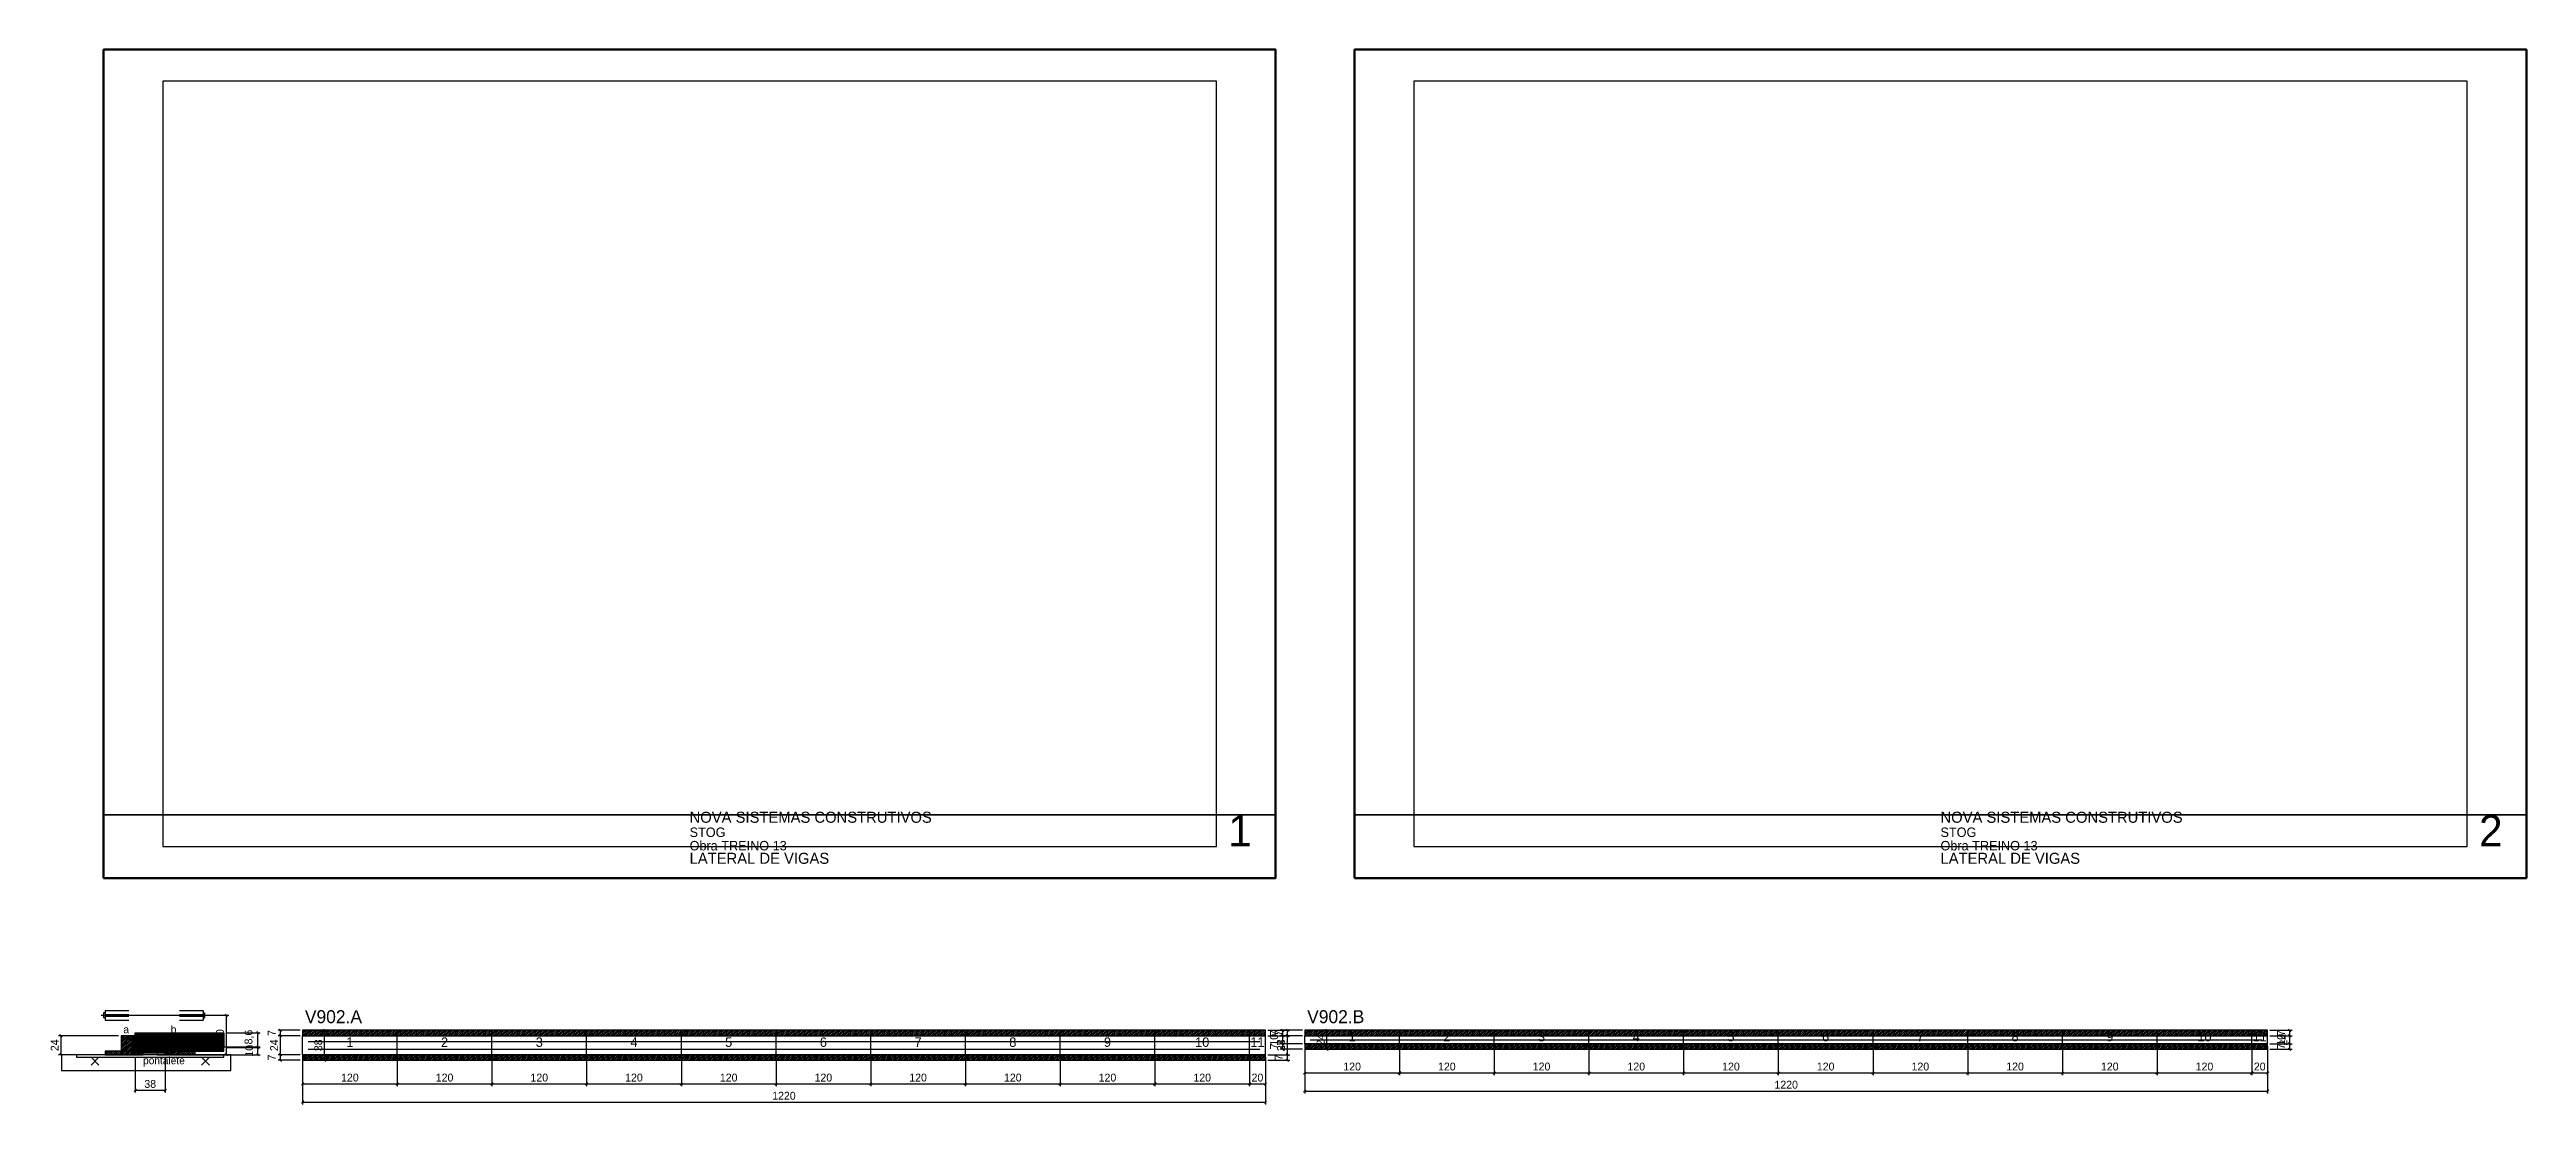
# Model space of a CAD drawing. Extents: x -10500 to 3070, y -11667 to 1250.
# Drawn here: x -69 to 3070, y -87 to 1250 of the extents above; entities that cross this region are included whole.
import ezdxf
from ezdxf.enums import TextEntityAlignment as Align

# ---------------------------------------------------------------- set-up
doc = ezdxf.new("R2010")
doc.units = 0
for name, color, linetype in [('5', 5, 'Continuous'), ('barrote', 126, 'Continuous'), ('CARIMBO', 255, 'Continuous'), ('CONCRETO', 251, 'Continuous'), ('COTA', 241, 'Continuous'), ('detalhes', 7, 'Continuous'), ('ESTRUTURACAO', 7, 'Continuous'), ('Folhas', 255, 'Continuous'), ('Hachura', 251, 'Continuous'), ('Madeira', 126, 'Continuous'), ('NOMENCLATURA', 7, 'Continuous'), ('Painéis', 200, 'Continuous'), ('presilha', 224, 'Continuous'), ('SARR_2.2x7', 40, 'Continuous'), ('SCO-___-LAJ', 224, 'Continuous'), ('TENSOR', 224, 'Continuous')]:
    doc.layers.add(name, color=color, linetype=linetype)
doc.dimstyles.new('PAINEL', dxfattribs={"dimtxt": 10, "dimasz": 3, "dimexe": 3, "dimexo": 3, "dimgap": 3, "dimtad": 1, "dimblk": 'OBLIQUE', "dimblk1": 'OBLIQUE', "dimcen": 2.5, "dimclrd": 4, "dimclre": 4, "dimclrt": 240, "dimazin": 3, "dimtfac": 1, "dimtmove": 0, "dimatfit": 3})

msp = doc.modelspace()

# ---------------------------------------------------------------- texts
at = {"layer": '5'}
for s, p in [('1', (1582, -1)), ('2', (1702, -1)), ('3', (1822, -1)), ('4', (1942, -1)), ('5', (2062, -1)), ('6', (2182, -1)), ('7', (2302, -1)), ('8', (2422, -1)), ('9', (2542, -1)), ('10', (2662, -1)), ('11', (2732, -1)), ('1', (312, -8)), ('2', (432, -8)), ('3', (552, -8)), ('4', (672, -8)), ('5', (792, -8)), ('6', (912, -8)), ('7', (1032, -8)), ('8', (1152, -8)), ('9', (1272, -8)), ('10', (1392, -8)), ('11', (1462, -8))]:
    msp.add_text(s, height=12, dxfattribs=at).set_placement(p, align=Align.MIDDLE_CENTER)
at = {"layer": 'CARIMBO'}
for s, height, p in [('NOVA SISTEMAS CONSTRUTIVOS', 14, (742.5, 270)), ('NOVA SISTEMAS CONSTRUTIVOS', 14, (2327.5, 270)), ('STOG', 12, (742.5, 252)), ('1', 40, (1425, 240)), ('STOG', 12, (2327.5, 252)), ('2', 40, (3010, 240)), ('Obra TREINO 13', 12, (742.5, 235)), ('LATERAL DE VIGAS', 14, (742.5, 218)), ('Obra TREINO 13', 12, (2327.5, 235)), ('LATERAL DE VIGAS', 14, (2327.5, 218))]:
    msp.add_text(s, height=height, dxfattribs=at).set_placement(p)
at = {"layer": 'detalhes'}
for s, p in [('a', (25, 3.3)), ('b', (85, 3.3)), ('c', (50, -13.5))]:
    msp.add_text(s, height=9.6, dxfattribs=at).set_placement(p)
at = {"layer": 'ESTRUTURACAO'}
msp.add_text('pontalete', height=9.6, dxfattribs=at).set_placement((50, -36))
at = {"layer": 'NOMENCLATURA'}
for s, p in [('V902.A', (255, 16)), ('V902.B', (1525, 16))]:
    msp.add_text(s, height=16.5, dxfattribs=at).set_placement(p)

# ---------------------------------------------------------------- blocks, each defined once
blk = doc.blocks.new('PAR_ESQ')
for p, q in [((-1, -1), (1, 1)), ((-1, 1), (1, -1))]:
    blk.add_line(p, q)
blk = doc.blocks.new('PAR_FUNDO_ESQ')
for p, q in [((-1, -1), (1, 1)), ((-1, 1), (1, -1))]:
    blk.add_line(p, q)
blk = doc.blocks.new('PAR_FUNDO_DIR')
for p, q in [((-1, -1), (1, 1)), ((-1, 1), (1, -1))]:
    blk.add_line(p, q)
blk = doc.blocks.new('par_int_esq')
for p, q in [((-1, -1), (1, 1)), ((-1, 1), (1, -1))]:
    blk.add_line(p, q)
blk = doc.blocks.new('par_int_dir')
for p, q in [((-1, -1), (1, 1)), ((-1, 1), (1, -1))]:
    blk.add_line(p, q)
blk = doc.blocks.new('_OBLIQUE')
at = {"color": 0, "linetype": 'BYBLOCK'}
blk.add_line((-0.5, -0.5), (0.5, 0.5), dxfattribs=at)

# ---------------------------------------------------------------- dimensions: what is measured, and where the dimension line sits
at = {"layer": 'COTA'}
for base, p1, p2 in [((-54, -24), (2, -24), (22, 0)), ((155.5, -24), (96, -24), (96, 26)), ((195.5, -14.6), (152.5, -14.6), (152.5, 4)), ((224, 0), (252, 0), (252, 7)), ((224, -24), (252, -24), (252, 0)), ((280, -31), (252, -31), (252, 7)), ((1500, -31), (1472, -31), (1472, 7)), ((1500, 0), (1472, 0), (1472, 7)), ((1500, -24), (1472, -24), (1472, 0)), ((1494, 0), (1522, 0), (1522, 7)), ((1494, -10), (1522, -10), (1522, 0)), ((1550, -17), (1522, -17), (1522, 7)), ((2770, -17), (2742, -17), (2742, 7)), ((2770, 0), (2742, 0), (2742, 7)), ((2770, -10), (2742, -10), (2742, 0)), ((195.5, -24), (96, -24), (96, -14)), ((224, -31), (252, -31), (252, -24)), ((1500, -31), (1472, -31), (1472, -24)), ((1494, -17), (1522, -17), (1522, -10)), ((2770, -17), (2742, -17), (2742, -10))]:
    msp.add_linear_dim(base=base, p1=p1, p2=p2, angle=90, dimstyle='PAINEL', dxfattribs=at).render()
for base, p1, p2 in [((40, -69), (40, -24), (78, -24)), ((252, -61), (252, -24), (372, -24)), ((252, -84), (252, -24), (1472, -24)), ((372, -61), (372, -24), (492, -24)), ((492, -61), (492, -24), (612, -24)), ((612, -61), (612, -24), (732, -24)), ((732, -61), (732, -24), (852, -24)), ((852, -61), (852, -24), (972, -24)), ((972, -61), (972, -24), (1092, -24)), ((1092, -61), (1092, -24), (1212, -24)), ((1212, -61), (1212, -24), (1332, -24)), ((1332, -61), (1332, -24), (1452, -24)), ((1452, -61), (1452, -24), (1472, -24)), ((1522, -47), (1522, -10), (1642, -10)), ((1522, -70), (1522, -10), (2742, -10)), ((1642, -47), (1642, -10), (1762, -10)), ((1762, -47), (1762, -10), (1882, -10)), ((1882, -47), (1882, -10), (2002, -10)), ((2002, -47), (2002, -10), (2122, -10)), ((2122, -47), (2122, -10), (2242, -10)), ((2242, -47), (2242, -10), (2362, -10)), ((2362, -47), (2362, -10), (2482, -10)), ((2482, -47), (2482, -10), (2602, -10)), ((2602, -47), (2602, -10), (2722, -10)), ((2722, -47), (2722, -10), (2742, -10))]:
    msp.add_linear_dim(base=base, p1=p1, p2=p2, dimstyle='PAINEL', dxfattribs=at).render()

# ---------------------------------------------------------------- hatches: boundary and pattern name
at = {"layer": 'COTA'}
h = msp.add_hatch(dxfattribs=at)
h.set_pattern_fill('ANSI31', scale=0.4)
h.paths.add_polyline_path([(40, -16), (40, 4), (152.5, 4), (152.5, -14.6), (78, -14.6), (78, -16)])
h = msp.add_hatch(dxfattribs=at)
h.set_pattern_fill('ANSI31', scale=0.5)
h.paths.add_polyline_path([(252, 0), (372, 0), (372, 7), (252, 7)])
h = msp.add_hatch(dxfattribs=at)
h.set_pattern_fill('ANSI31', scale=0.5)
h.paths.add_polyline_path([(372, 0), (492, 0), (492, 7), (372, 7)])
h = msp.add_hatch(dxfattribs=at)
h.set_pattern_fill('ANSI31', scale=0.5)
h.paths.add_polyline_path([(492, 0), (612, 0), (612, 7), (492, 7)])
h = msp.add_hatch(dxfattribs=at)
h.set_pattern_fill('ANSI31', scale=0.5)
h.paths.add_polyline_path([(612, 0), (732, 0), (732, 7), (612, 7)])
h = msp.add_hatch(dxfattribs=at)
h.set_pattern_fill('ANSI31', scale=0.5)
h.paths.add_polyline_path([(732, 0), (852, 0), (852, 7), (732, 7)])
h = msp.add_hatch(dxfattribs=at)
h.set_pattern_fill('ANSI31', scale=0.5)
h.paths.add_polyline_path([(852, 0), (972, 0), (972, 7), (852, 7)])
h = msp.add_hatch(dxfattribs=at)
h.set_pattern_fill('ANSI31', scale=0.5)
h.paths.add_polyline_path([(972, 0), (1092, 0), (1092, 7), (972, 7)])
h = msp.add_hatch(dxfattribs=at)
h.set_pattern_fill('ANSI31', scale=0.5)
h.paths.add_polyline_path([(1092, 0), (1212, 0), (1212, 7), (1092, 7)])
h = msp.add_hatch(dxfattribs=at)
h.set_pattern_fill('ANSI31', scale=0.5)
h.paths.add_polyline_path([(1212, 0), (1332, 0), (1332, 7), (1212, 7)])
h = msp.add_hatch(dxfattribs=at)
h.set_pattern_fill('ANSI31', scale=0.5)
h.paths.add_polyline_path([(1332, 0), (1452, 0), (1452, 7), (1332, 7)])
h = msp.add_hatch(dxfattribs=at)
h.set_pattern_fill('ANSI31', scale=0.5)
h.paths.add_polyline_path([(1452, 0), (1472, 0), (1472, 7), (1452, 7)])
h = msp.add_hatch(dxfattribs=at)
h.set_pattern_fill('ANSI31', scale=0.5)
h.paths.add_polyline_path([(1522, 0), (1642, 0), (1642, 7), (1522, 7)])
h = msp.add_hatch(dxfattribs=at)
h.set_pattern_fill('ANSI31', scale=0.5)
h.paths.add_polyline_path([(1642, 0), (1762, 0), (1762, 7), (1642, 7)])
h = msp.add_hatch(dxfattribs=at)
h.set_pattern_fill('ANSI31', scale=0.5)
h.paths.add_polyline_path([(1762, 0), (1882, 0), (1882, 7), (1762, 7)])
h = msp.add_hatch(dxfattribs=at)
h.set_pattern_fill('ANSI31', scale=0.5)
h.paths.add_polyline_path([(1882, 0), (2002, 0), (2002, 7), (1882, 7)])
h = msp.add_hatch(dxfattribs=at)
h.set_pattern_fill('ANSI31', scale=0.5)
h.paths.add_polyline_path([(2002, 0), (2122, 0), (2122, 7), (2002, 7)])
h = msp.add_hatch(dxfattribs=at)
h.set_pattern_fill('ANSI31', scale=0.5)
h.paths.add_polyline_path([(2122, 0), (2242, 0), (2242, 7), (2122, 7)])
h = msp.add_hatch(dxfattribs=at)
h.set_pattern_fill('ANSI31', scale=0.5)
h.paths.add_polyline_path([(2242, 0), (2362, 0), (2362, 7), (2242, 7)])
h = msp.add_hatch(dxfattribs=at)
h.set_pattern_fill('ANSI31', scale=0.5)
h.paths.add_polyline_path([(2362, 0), (2482, 0), (2482, 7), (2362, 7)])
h = msp.add_hatch(dxfattribs=at)
h.set_pattern_fill('ANSI31', scale=0.5)
h.paths.add_polyline_path([(2482, 0), (2602, 0), (2602, 7), (2482, 7)])
h = msp.add_hatch(dxfattribs=at)
h.set_pattern_fill('ANSI31', scale=0.5)
h.paths.add_polyline_path([(2602, 0), (2722, 0), (2722, 7), (2602, 7)])
h = msp.add_hatch(dxfattribs=at)
h.set_pattern_fill('ANSI31', scale=0.5)
h.paths.add_polyline_path([(2722, 0), (2742, 0), (2742, 7), (2722, 7)])
h = msp.add_hatch(dxfattribs=at)
h.set_pattern_fill('ANSI31', scale=0.5)
h.paths.add_polyline_path([(252, -31), (372, -31), (372, -24), (252, -24)])
h = msp.add_hatch(dxfattribs=at)
h.set_pattern_fill('ANSI31', scale=0.5)
h.paths.add_polyline_path([(372, -31), (492, -31), (492, -24), (372, -24)])
h = msp.add_hatch(dxfattribs=at)
h.set_pattern_fill('ANSI31', scale=0.5)
h.paths.add_polyline_path([(492, -31), (612, -31), (612, -24), (492, -24)])
h = msp.add_hatch(dxfattribs=at)
h.set_pattern_fill('ANSI31', scale=0.5)
h.paths.add_polyline_path([(612, -31), (732, -31), (732, -24), (612, -24)])
h = msp.add_hatch(dxfattribs=at)
h.set_pattern_fill('ANSI31', scale=0.5)
h.paths.add_polyline_path([(732, -31), (852, -31), (852, -24), (732, -24)])
h = msp.add_hatch(dxfattribs=at)
h.set_pattern_fill('ANSI31', scale=0.5)
h.paths.add_polyline_path([(852, -31), (972, -31), (972, -24), (852, -24)])
h = msp.add_hatch(dxfattribs=at)
h.set_pattern_fill('ANSI31', scale=0.5)
h.paths.add_polyline_path([(972, -31), (1092, -31), (1092, -24), (972, -24)])
h = msp.add_hatch(dxfattribs=at)
h.set_pattern_fill('ANSI31', scale=0.5)
h.paths.add_polyline_path([(1092, -31), (1212, -31), (1212, -24), (1092, -24)])
h = msp.add_hatch(dxfattribs=at)
h.set_pattern_fill('ANSI31', scale=0.5)
h.paths.add_polyline_path([(1212, -31), (1332, -31), (1332, -24), (1212, -24)])
h = msp.add_hatch(dxfattribs=at)
h.set_pattern_fill('ANSI31', scale=0.5)
h.paths.add_polyline_path([(1332, -31), (1452, -31), (1452, -24), (1332, -24)])
h = msp.add_hatch(dxfattribs=at)
h.set_pattern_fill('ANSI31', scale=0.5)
h.paths.add_polyline_path([(1452, -31), (1472, -31), (1472, -24), (1452, -24)])
h = msp.add_hatch(dxfattribs=at)
h.set_pattern_fill('ANSI31', scale=0.5)
h.paths.add_polyline_path([(1522, -17), (1642, -17), (1642, -10), (1522, -10)])
h = msp.add_hatch(dxfattribs=at)
h.set_pattern_fill('ANSI31', scale=0.5)
h.paths.add_polyline_path([(1642, -17), (1762, -17), (1762, -10), (1642, -10)])
h = msp.add_hatch(dxfattribs=at)
h.set_pattern_fill('ANSI31', scale=0.5)
h.paths.add_polyline_path([(1762, -17), (1882, -17), (1882, -10), (1762, -10)])
h = msp.add_hatch(dxfattribs=at)
h.set_pattern_fill('ANSI31', scale=0.5)
h.paths.add_polyline_path([(1882, -17), (2002, -17), (2002, -10), (1882, -10)])
h = msp.add_hatch(dxfattribs=at)
h.set_pattern_fill('ANSI31', scale=0.5)
h.paths.add_polyline_path([(2002, -17), (2122, -17), (2122, -10), (2002, -10)])
h = msp.add_hatch(dxfattribs=at)
h.set_pattern_fill('ANSI31', scale=0.5)
h.paths.add_polyline_path([(2122, -17), (2242, -17), (2242, -10), (2122, -10)])
h = msp.add_hatch(dxfattribs=at)
h.set_pattern_fill('ANSI31', scale=0.5)
h.paths.add_polyline_path([(2242, -17), (2362, -17), (2362, -10), (2242, -10)])
h = msp.add_hatch(dxfattribs=at)
h.set_pattern_fill('ANSI31', scale=0.5)
h.paths.add_polyline_path([(2362, -17), (2482, -17), (2482, -10), (2362, -10)])
h = msp.add_hatch(dxfattribs=at)
h.set_pattern_fill('ANSI31', scale=0.5)
h.paths.add_polyline_path([(2482, -17), (2602, -17), (2602, -10), (2482, -10)])
h = msp.add_hatch(dxfattribs=at)
h.set_pattern_fill('ANSI31', scale=0.5)
h.paths.add_polyline_path([(2602, -17), (2722, -17), (2722, -10), (2602, -10)])
h = msp.add_hatch(dxfattribs=at)
h.set_pattern_fill('ANSI31', scale=0.5)
h.paths.add_polyline_path([(2722, -17), (2742, -17), (2742, -10), (2722, -10)])
at = {"layer": 'Hachura'}
h = msp.add_hatch(dxfattribs=at)
h.set_pattern_fill('ANSI31', scale=0.5)
h.paths.add_polyline_path([(22, -24), (36, -24), (36, 0), (22, 0)])
h = msp.add_hatch(dxfattribs=at)
h.set_pattern_fill('ANSI31', scale=0.5)
h.paths.add_polyline_path([(22, -4.4), (36, -4.4), (36, 0), (22, 0)])
h = msp.add_hatch(dxfattribs=at)
h.set_pattern_fill('SOLID')
h.paths.add_polyline_path([(36, -24), (40, -24), (40, 0), (36, 0)])
h = msp.add_hatch(dxfattribs=at)
h.set_pattern_fill('ANSI31', scale=0.5)
h.paths.add_polyline_path([(2, -24), (22, -24), (22, -19.6), (2, -19.6)])
h = msp.add_hatch(dxfattribs=at)
h.set_pattern_fill('SOLID')
h.paths.add_polyline_path([(40, -19.6), (78, -19.6), (78, -16), (40, -16)])
h = msp.add_hatch(dxfattribs=at)
h.set_pattern_fill('ANSI31', scale=0.5)
h.paths.add_polyline_path([(40, -24), (50, -24), (50, -19.6), (40, -19.6)])
h = msp.add_hatch(dxfattribs=at)
h.set_pattern_fill('SOLID')
h.paths.add_polyline_path([(78, -24), (82, -24), (82, -14), (78, -14)])
h = msp.add_hatch(dxfattribs=at)
h.set_pattern_fill('SOLID')
h.paths.add_polyline_path([(78, -14), (152.5, -14), (152.5, -20), (78, -20)])
h = msp.add_hatch(dxfattribs=at)
h.set_pattern_fill('ANSI31', scale=0.5)
h.paths.add_polyline_path([(82, -24), (96, -24), (96, -14), (82, -14)])
h = msp.add_hatch(dxfattribs=at)
h.set_pattern_fill('ANSI31', scale=0.5)
h.paths.add_polyline_path([(82, -18.4), (96, -18.4), (96, -14), (82, -14)])
h = msp.add_hatch(dxfattribs=at)
h.set_pattern_fill('ANSI31', scale=0.5)
h.paths.add_polyline_path([(96, -24), (116, -24), (116, -19.6), (96, -19.6)])
at = {"layer": 'HACHURACONCRETO'}
h = msp.add_hatch(dxfattribs=at)
h.set_pattern_fill('ANSI31', scale=0.3)
h.paths.add_polyline_path([(40, -19.6), (78, -19.6), (78, -14), (40, -14)])

# ---------------------------------------------------------------- linework, layer by layer
for p, q in [((2, 32), (32, 32)), ((2, 32), (2, 20)), ((96, 32), (126, 32)), ((126, 32), (126, 20)), ((0, 29), (0, 23)), ((2, 29), (0, 29)), ((2, 23), (0, 23)), ((2, 27), (32, 27)), ((2, 25), (32, 25)), ((2, 20), (32, 20)), ((96, 27), (126, 27)), ((96, 25), (126, 25)), ((96, 20), (126, 20)), ((126, 29), (128, 29)), ((126, 23), (128, 23)), ((128, 29), (128, 23))]:
    msp.add_line(p, q)
at = {"layer": 'BARRA_ANCORAGEM'}
for p, q in [((40, -16.3), (78, -16.3)), ((40, -18.3), (40, -16.3)), ((40, -18.3), (78, -18.3)), ((40, -19.7), (78, -19.7)), ((40, -21.7), (40, -19.7)), ((40, -21.7), (78, -21.7)), ((78, -18.3), (78, -16.3)), ((78, -21.7), (78, -19.7))]:
    msp.add_line(p, q, dxfattribs=at)
at = {"layer": 'barrote'}
msp.add_lwpolyline([(-53.25, -44), (161.25, -44), (161.25, -24), (-53.25, -24)], close=True, dxfattribs=at)
at = {"layer": 'CARIMBO', "lineweight": 35}
for p, q in [((0, 280), (1485, 280)), ((1585, 280), (3070, 280))]:
    msp.add_line(p, q, dxfattribs=at)
at = {"layer": 'CONCRETO'}
msp.add_lwpolyline([(40, -16), (40, 4), (152.5, 4), (152.5, -14.6), (78, -14.6), (78, -16)], close=True, dxfattribs=at)
at = {"layer": 'Folhas', "lineweight": 50}
for points in [[(0, 200), (1485, 200), (1485, 1250), (0, 1250)], [(1585, 200), (3070, 200), (3070, 1250), (1585, 1250)]]:
    msp.add_lwpolyline(points, close=True, dxfattribs=at)
at = {"layer": 'Folhas', "lineweight": 25}
for points in [[(75, 240), (1410, 240), (1410, 1210), (75, 1210)], [(1660, 240), (2995, 240), (2995, 1210), (1660, 1210)]]:
    msp.add_lwpolyline(points, close=True, dxfattribs=at)
at = {"layer": 'HACHURACONCRETO'}
msp.add_lwpolyline([(40, -19.6), (78, -19.6), (78, -14), (40, -14)], close=True, dxfattribs=at)
at = {"layer": 'Madeira'}
for points in [[(22, -24), (36, -24), (36, 0), (22, 0)], [(22, -4.4), (36, -4.4), (36, 0), (22, 0)], [(2, -24), (22, -24), (22, -19.6), (2, -19.6)], [(22, -24), (36, -24), (36, -19.6), (22, -19.6)], [(40, -24), (50, -24), (50, -19.6), (40, -19.6)], [(68, -24), (78, -24), (78, -19.6), (68, -19.6)], [(82, -24), (96, -24), (96, -14), (82, -14)], [(82, -18.4), (96, -18.4), (96, -14), (82, -14)], [(96, -24), (116, -24), (116, -19.6), (96, -19.6)]]:
    msp.add_lwpolyline(points, close=True, dxfattribs=at)
at = {"layer": 'Painéis'}
for p, q in [((252, 0), (372, 0)), ((252, -24), (252, 0)), ((372, -24), (372, 0)), ((372, -24), (372, 0)), ((372, 0), (492, 0)), ((372, -24), (372, 0)), ((492, -24), (492, 0)), ((492, -24), (492, 0)), ((492, 0), (612, 0)), ((492, -24), (492, 0)), ((612, -24), (612, 0)), ((612, -24), (612, 0)), ((612, 0), (732, 0)), ((612, -24), (612, 0)), ((732, -24), (732, 0)), ((732, -24), (732, 0)), ((732, 0), (852, 0)), ((732, -24), (732, 0)), ((852, -24), (852, 0)), ((852, -24), (852, 0)), ((852, 0), (972, 0)), ((852, -24), (852, 0)), ((972, -24), (972, 0)), ((972, -24), (972, 0)), ((972, 0), (1092, 0)), ((972, -24), (972, 0)), ((1092, -24), (1092, 0)), ((1092, -24), (1092, 0)), ((1092, 0), (1212, 0)), ((1092, -24), (1092, 0)), ((1212, -24), (1212, 0)), ((1212, -24), (1212, 0)), ((1212, 0), (1332, 0)), ((1212, -24), (1212, 0)), ((1332, -24), (1332, 0)), ((1332, -24), (1332, 0)), ((1332, 0), (1452, 0)), ((1332, -24), (1332, 0)), ((1452, -24), (1452, 0)), ((1452, -24), (1452, 0)), ((1452, 0), (1472, 0)), ((1452, -24), (1452, 0)), ((1472, -24), (1472, 0)), ((1522, 0), (1642, 0)), ((1522, -10), (1522, 0)), ((1642, -10), (1642, 0)), ((1642, -10), (1642, 0)), ((1642, 0), (1762, 0)), ((1642, -10), (1642, 0)), ((1762, -10), (1762, 0)), ((1762, -10), (1762, 0)), ((1762, 0), (1882, 0)), ((1762, -10), (1762, 0)), ((1882, -10), (1882, 0)), ((1882, -10), (1882, 0)), ((1882, 0), (2002, 0)), ((1882, -10), (1882, 0)), ((2002, -10), (2002, 0)), ((2002, -10), (2002, 0)), ((2002, 0), (2122, 0)), ((2002, -10), (2002, 0)), ((2122, -10), (2122, 0)), ((2122, -10), (2122, 0)), ((2122, 0), (2242, 0)), ((2122, -10), (2122, 0)), ((2242, -10), (2242, 0)), ((2242, -10), (2242, 0)), ((2242, 0), (2362, 0)), ((2242, -10), (2242, 0)), ((2362, -10), (2362, 0)), ((2362, -10), (2362, 0)), ((2362, 0), (2482, 0)), ((2362, -10), (2362, 0)), ((2482, -10), (2482, 0)), ((2482, -10), (2482, 0)), ((2482, 0), (2602, 0)), ((2482, -10), (2482, 0)), ((2602, -10), (2602, 0)), ((2602, -10), (2602, 0)), ((2602, 0), (2722, 0)), ((2602, -10), (2602, 0)), ((2722, -10), (2722, 0)), ((2722, -10), (2722, 0)), ((2722, 0), (2742, 0)), ((2722, -10), (2722, 0)), ((2742, -10), (2742, 0)), ((252, -24), (372, -24)), ((372, -24), (492, -24)), ((492, -24), (612, -24)), ((612, -24), (732, -24)), ((732, -24), (852, -24)), ((852, -24), (972, -24)), ((972, -24), (1092, -24)), ((1092, -24), (1212, -24)), ((1212, -24), (1332, -24)), ((1332, -24), (1452, -24)), ((1452, -24), (1472, -24)), ((1522, -10), (1642, -10)), ((1642, -10), (1762, -10)), ((1762, -10), (1882, -10)), ((1882, -10), (2002, -10)), ((2002, -10), (2122, -10)), ((2122, -10), (2242, -10)), ((2242, -10), (2362, -10)), ((2362, -10), (2482, -10)), ((2482, -10), (2602, -10)), ((2602, -10), (2722, -10)), ((2722, -10), (2742, -10))]:
    msp.add_line(p, q, dxfattribs=at)
for points in [[(36, -24), (40, -24), (40, 0), (36, 0)], [(40, -19.6), (78, -19.6), (78, -16), (40, -16)], [(78, -24), (82, -24), (82, -14), (78, -14)], [(78, -14), (152.5, -14), (152.5, -14.6), (78, -14.6)]]:
    msp.add_lwpolyline(points, close=True, dxfattribs=at)
at = {"layer": 'presilha'}
for p, q in [((-16, -37), (-6, -27)), ((-16, -27), (-6, -37)), ((124, -37), (134, -27)), ((124, -27), (134, -37))]:
    msp.add_line(p, q, dxfattribs=at)
at = {"layer": 'SARR_2.2x7'}
for points in [[(259, -7), (372, -7)], [(259, -7), (372, -7)], [(259, -17), (372, -17)], [(259, -17), (372, -17)], [(372, -7), (492, -7)], [(372, -7), (492, -7)], [(372, -17), (492, -17)], [(372, -17), (492, -17)], [(492, -7), (612, -7)], [(492, -7), (612, -7)], [(492, -17), (612, -17)], [(492, -17), (612, -17)], [(612, -7), (732, -7)], [(612, -7), (732, -7)], [(612, -17), (732, -17)], [(612, -17), (732, -17)], [(732, -7), (852, -7)], [(732, -7), (852, -7)], [(732, -17), (852, -17)], [(732, -17), (852, -17)], [(852, -7), (972, -7)], [(852, -7), (972, -7)], [(852, -17), (972, -17)], [(852, -17), (972, -17)], [(972, -7), (1092, -7)], [(972, -7), (1092, -7)], [(972, -17), (1092, -17)], [(972, -17), (1092, -17)], [(1092, -7), (1212, -7)], [(1092, -7), (1212, -7)], [(1092, -17), (1212, -17)], [(1092, -17), (1212, -17)], [(1212, -7), (1332, -7)], [(1212, -7), (1332, -7)], [(1212, -17), (1332, -17)], [(1212, -17), (1332, -17)], [(1332, -7), (1452, -7)], [(1332, -7), (1452, -7)], [(1332, -17), (1452, -17)], [(1332, -17), (1452, -17)], [(1452, -7), (1465, -7)], [(1452, -7), (1465, -7)], [(1452, -17), (1465, -17)], [(1452, -17), (1465, -17)], [(1529, -5), (1642, -5)], [(1529, -5), (1642, -5)], [(1642, -5), (1762, -5)], [(1642, -5), (1762, -5)], [(1762, -5), (1882, -5)], [(1762, -5), (1882, -5)], [(1882, -5), (2002, -5)], [(1882, -5), (2002, -5)], [(2002, -5), (2122, -5)], [(2002, -5), (2122, -5)], [(2122, -5), (2242, -5)], [(2122, -5), (2242, -5)], [(2242, -5), (2362, -5)], [(2242, -5), (2362, -5)], [(2362, -5), (2482, -5)], [(2362, -5), (2482, -5)], [(2482, -5), (2602, -5)], [(2482, -5), (2602, -5)], [(2602, -5), (2722, -5)], [(2602, -5), (2722, -5)], [(2722, -5), (2735, -5)], [(2722, -5), (2735, -5)]]:
    msp.add_lwpolyline(points, dxfattribs=at)
at = {"layer": 'SARRAFO_2_2X7'}
for p, q in [((36, -9.2), (36, -4.8)), ((36, -4.8), (40, -4.8)), ((36, -9.2), (40, -9.2)), ((36, -19.2), (36, -14.8)), ((36, -14.8), (40, -14.8)), ((36, -19.2), (40, -19.2)), ((40, -9.2), (40, -4.8)), ((40, -19.2), (40, -14.8)), ((78, -21.2), (78, -16.8)), ((78, -16.8), (82, -16.8)), ((78, -21.2), (82, -21.2)), ((82, -21.2), (82, -16.8))]:
    msp.add_line(p, q, dxfattribs=at)
at = {"layer": 'SCO-___-LAJ'}
for points in [[(252, 0), (372, 0), (372, 7), (252, 7)], [(372, 0), (492, 0), (492, 7), (372, 7)], [(492, 0), (612, 0), (612, 7), (492, 7)], [(612, 0), (732, 0), (732, 7), (612, 7)], [(732, 0), (852, 0), (852, 7), (732, 7)], [(852, 0), (972, 0), (972, 7), (852, 7)], [(972, 0), (1092, 0), (1092, 7), (972, 7)], [(1092, 0), (1212, 0), (1212, 7), (1092, 7)], [(1212, 0), (1332, 0), (1332, 7), (1212, 7)], [(1332, 0), (1452, 0), (1452, 7), (1332, 7)], [(1452, 0), (1472, 0), (1472, 7), (1452, 7)], [(1522, 0), (1642, 0), (1642, 7), (1522, 7)], [(1642, 0), (1762, 0), (1762, 7), (1642, 7)], [(1762, 0), (1882, 0), (1882, 7), (1762, 7)], [(1882, 0), (2002, 0), (2002, 7), (1882, 7)], [(2002, 0), (2122, 0), (2122, 7), (2002, 7)], [(2122, 0), (2242, 0), (2242, 7), (2122, 7)], [(2242, 0), (2362, 0), (2362, 7), (2242, 7)], [(2362, 0), (2482, 0), (2482, 7), (2362, 7)], [(2482, 0), (2602, 0), (2602, 7), (2482, 7)], [(2602, 0), (2722, 0), (2722, 7), (2602, 7)], [(2722, 0), (2742, 0), (2742, 7), (2722, 7)], [(-34.25, -27.2), (152.25, -27.2), (152.25, -24), (-34.25, -24)], [(252, -31), (372, -31), (372, -24), (252, -24)], [(372, -31), (492, -31), (492, -24), (372, -24)], [(492, -31), (612, -31), (612, -24), (492, -24)], [(612, -31), (732, -31), (732, -24), (612, -24)], [(732, -31), (852, -31), (852, -24), (732, -24)], [(852, -31), (972, -31), (972, -24), (852, -24)], [(972, -31), (1092, -31), (1092, -24), (972, -24)], [(1092, -31), (1212, -31), (1212, -24), (1092, -24)], [(1212, -31), (1332, -31), (1332, -24), (1212, -24)], [(1332, -31), (1452, -31), (1452, -24), (1332, -24)], [(1452, -31), (1472, -31), (1472, -24), (1452, -24)], [(1522, -17), (1642, -17), (1642, -10), (1522, -10)], [(1642, -17), (1762, -17), (1762, -10), (1642, -10)], [(1762, -17), (1882, -17), (1882, -10), (1762, -10)], [(1882, -17), (2002, -17), (2002, -10), (1882, -10)], [(2002, -17), (2122, -17), (2122, -10), (2002, -10)], [(2122, -17), (2242, -17), (2242, -10), (2122, -10)], [(2242, -17), (2362, -17), (2362, -10), (2242, -10)], [(2362, -17), (2482, -17), (2482, -10), (2362, -10)], [(2482, -17), (2602, -17), (2602, -10), (2482, -10)], [(2602, -17), (2722, -17), (2722, -10), (2602, -10)], [(2722, -17), (2742, -17), (2742, -10), (2722, -10)]]:
    msp.add_lwpolyline(points, close=True, dxfattribs=at)
at = {"layer": 'TENSOR'}
msp.add_line((-3, 26), (150.5, 26), dxfattribs=at)

# ---------------------------------------------------------------- block references
at = {"layer": 'Painéis'}
for name, p in [('PAR_ESQ', (36, -19)), ('par_int_esq', (40, -9)), ('PAR_FUNDO_ESQ', (40, -14)), ('par_int_dir', (78, -9)), ('PAR_FUNDO_DIR', (78, -14))]:
    msp.add_blockref(name, p, dxfattribs=at)

msp.set_redraw_order([(e.dxf.handle, doc.entitydb.next_handle()) for e in msp.query("TEXT MTEXT ATTDEF DIMENSION ARC_DIMENSION")])  # texts and dimensions are drawn at this point

doc.saveas('drawing.dxf')
